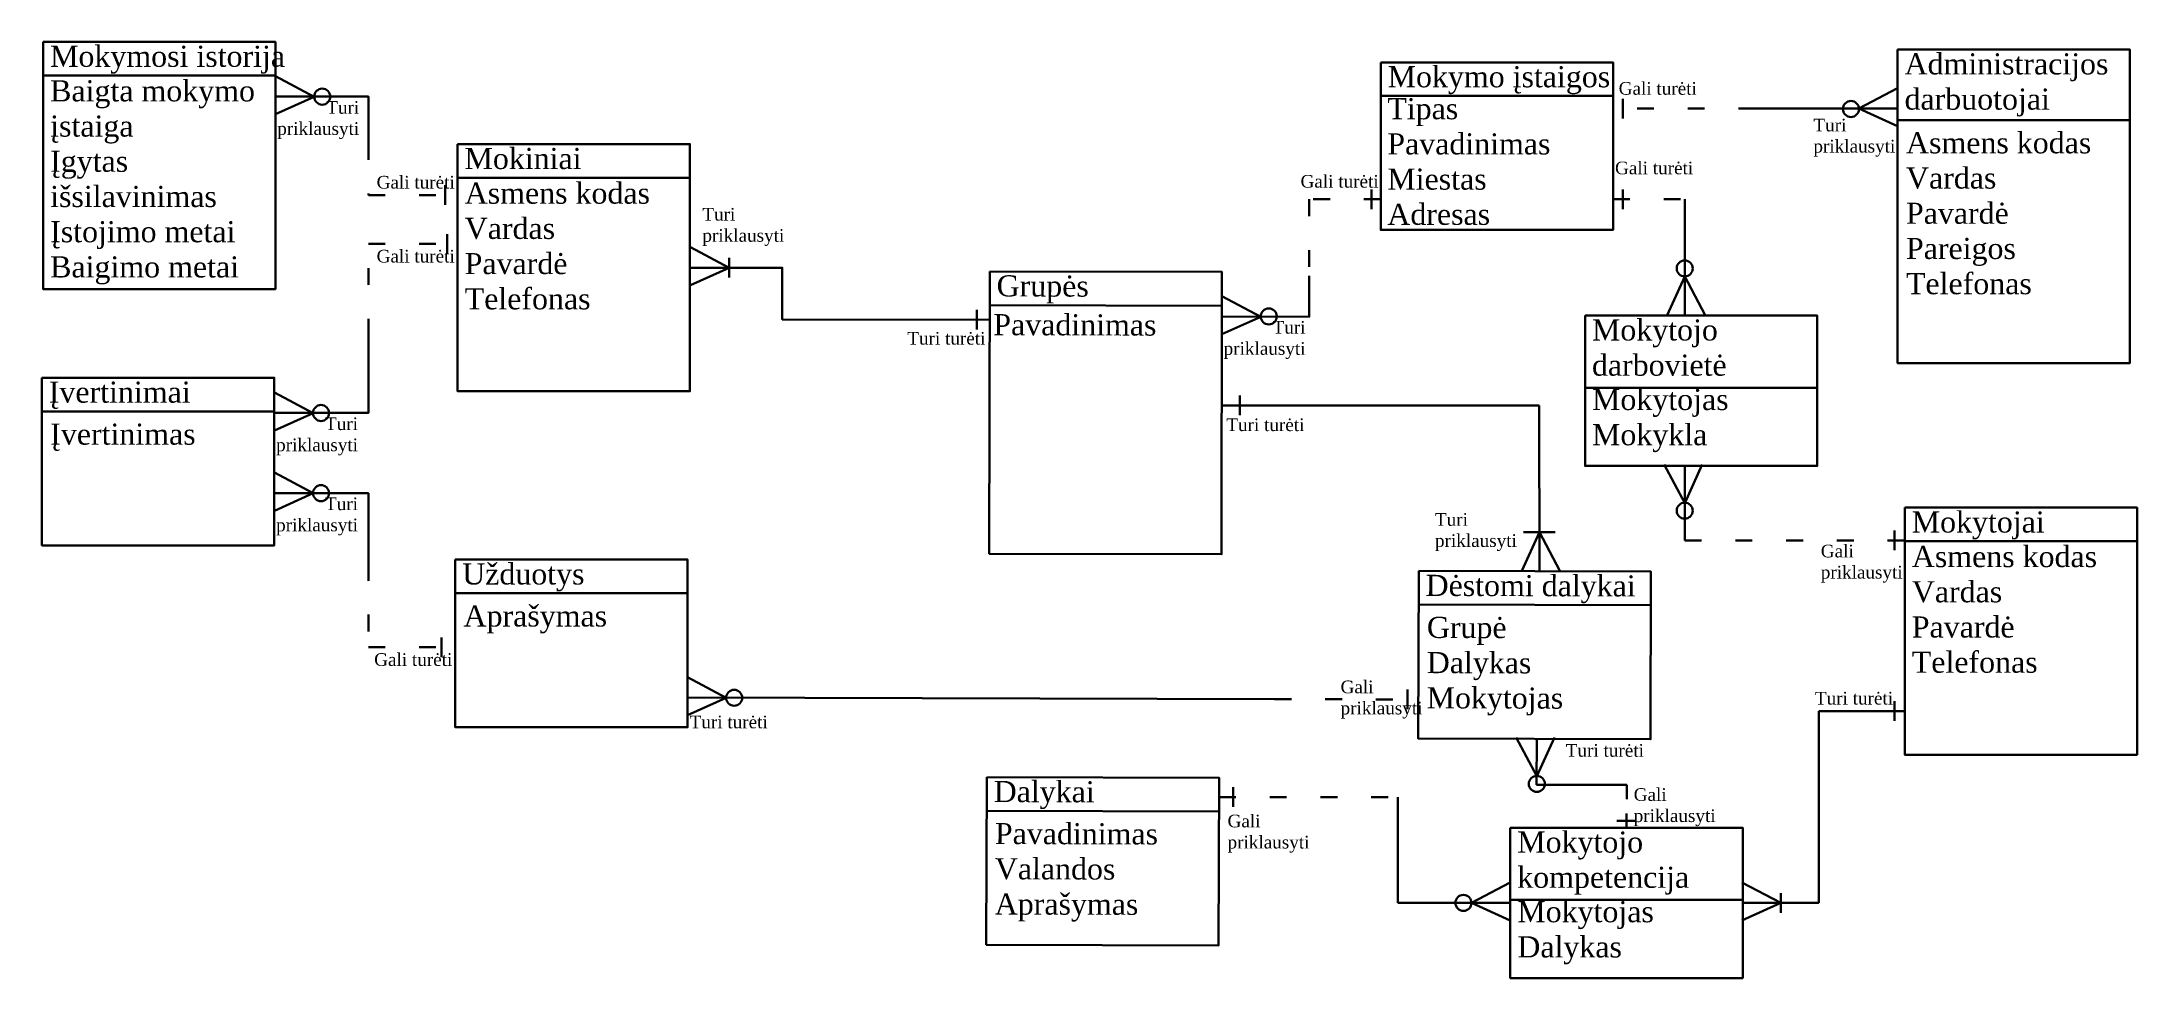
# Model space of a CAD drawing. Header units: inches. Extents: x -80.6 to 7.2, y -62.6 to -7.5.
# Drawn here: x -17.55 to 7.23, y -21.11 to -10.03 of the extents above; entities that cross this region are included whole.
import ezdxf

# ---------------------------------------------------------------- set-up
doc = ezdxf.new("R2010")
doc.units = ezdxf.units.IN
doc.header["$MEASUREMENT"] = 0
doc.linetypes.add('N4024N4', pattern=[0.6, 0.2, -0.4])
doc.layers.add('kabeliai', color=250, linetype='Continuous', lineweight=30)
doc.styles.add('TNR', font='times.ttf', dxfattribs={"height": 0.25})

msp = doc.modelspace()

# ---------------------------------------------------------------- texts
at = {"layer": 'kabeliai', "color": 5, "style": 'TNR'}
for s, width, insert, char_height, attachment_point in [('Mokymosi istorija', 2.95416, (-17.457, -10.073), 0.25, 1), ('Administracijos darbuotojai', 2.95416, (4.482, -10.163), 0.25, 1), ('Mokymo įstaigos', 2.95416, (-1.633, -10.315), 0.25, 1), ('{\\C7;Baigta mokymo įstaiga\\PĮgytas išsilavinimas\\PĮstojimo metai\\PBaigimo metai}', 2.49375, (-17.456, -10.482), 0.25, 1), ('{\\C7;Gali turėti}', 2.49375, (1.1, -10.503), 0.15, 1), ('{\\C7;Turi priklausyti}', 1.10526, (-13.8, -10.728), 0.15, 3), ('{\\C7;Tipas\\PPavadinimas\\PMiestas\\PAdresas}', 2.49375, (-1.637, -10.693), 0.25, 1), ('{\\C7;Turi priklausyti}', 0.8053, (3.404, -10.937), 0.15, 1), ('{\\C7;Asmens kodas\\PVardas\\PPavardė\\PPareigos\\PTelefonas}', 2.49375, (4.499, -11.097), 0.25, 1), ('Mokiniai', 2.95416, (-12.554, -11.283), 0.25, 1), ('{\\C7;Gali turėti}', 2.49375, (-13.594, -11.614), 0.15, 1), ('{\\C7;Gali turėti}', 2.49375, (-1.739, -11.603), 0.15, 3), ('{\\C7;Gali turėti}', 2.49375, (1.057, -11.445), 0.15, 1), ('{\\C7;Asmens kodas\\PVardas\\PPavardė\\PTelefonas}', 2.49375, (-12.552, -11.693), 0.25, 1), ('{\\C7;Turi priklausyti}', 1.10526, (-9.74, -11.993), 0.15, 1), ('{\\C7;Gali turėti}', 2.49375, (-13.594, -12.489), 0.15, 1), ('{\\C7;Turi priklausyti}', 1.10526, (-2.604, -13.331), 0.15, 3), ('Mokytojo darbovietė', 2.95416, (0.784, -13.312), 0.25, 1), ('{\\C7;Turi turėti}', 2.49375, (-7.316, -13.461), 0.15, 1), ('Įvertinimai', 2.95416, (-17.472, -14.048), 0.25, 1), ('{\\C7;Mokytojas\\PMokykla}', 2.49375, (0.785, -14.135), 0.25, 1), ('{\\C7;Įvertinimas}', 2.49375, (-17.455, -14.545), 0.25, 1), ('{\\C7;Turi priklausyti}', 1.10526, (-13.814, -14.472), 0.15, 3), ('{\\C7;Turi turėti}', 2.49375, (-3.542, -14.484), 0.15, 1), ('{\\C7;Turi priklausyti}', 1.10526, (-13.814, -15.42), 0.15, 3), ('{\\C7;Turi priklausyti}', 0.94314, (-1.073, -15.605), 0.15, 1), ('Mokytojai', 2.95416, (4.567, -15.585), 0.25, 1), ('{\\C7;Gali priklausyti}', 1.10526, (3.491, -15.979), 0.15, 1), ('{\\C7;Asmens kodas\\PVardas\\PPavardė\\PTelefonas}', 2.49375, (4.568, -15.994), 0.25, 1), ('Užduotys', 2.95416, (-12.582, -16.2), 0.25, 1), ('{\\C7;Aprašymas}', 2.49375, (-12.566, -16.697), 0.25, 1), ('{\\C7;Gali turėti}', 2.49375, (-13.623, -17.263), 0.15, 1), ('{\\C7;Gali priklausyti}', 1.10526, (-2.19, -17.587), 0.15, 1), ('{\\C7;Turi turėti}', 2.49375, (3.422, -17.721), 0.15, 1), ('{\\C7;Turi turėti}', 2.49375, (-9.891, -18.002), 0.15, 1), ('{\\C7;Turi turėti}', 1.06784, (0.474, -18.338), 0.15, 1), ('{\\C7;Gali priklausyti}', 0.94314, (1.278, -18.861), 0.15, 1), ('{\\C7;Gali priklausyti}', 1.10526, (-3.527, -19.174), 0.15, 1), ('Mokytojo kompetencija', 2.95416, (-0.1, -19.373), 0.25, 1), ('{\\C7;Mokytojas\\PDalykas}', 2.49375, (-0.099, -20.197), 0.25, 1)]:
    msp.add_mtext_dynamic_manual_height_columns(s, width=width, gutter_width=1.25, heights=[0], dxfattribs=dict(at, insert=insert, char_height=char_height, attachment_point=attachment_point))
at = {"layer": 'kabeliai', "color": 5, "char_height": 0.25, "attachment_point": 1, "rotation": 359.8556, "style": 'TNR'}
for s, width, insert in [('Grupės', 2.95416, (-6.259, -12.79)), ('{\\C7;Pavadinimas}', 2.49375, (-6.298, -13.249)), ('Dėstomi dalykai', 2.95416, (-1.184, -16.335)), ('{\\C7;Grupė\\PDalykas\\PMokytojas}', 2.49375, (-1.169, -16.832)), ('Dalykai', 2.95416, (-6.294, -18.775)), ('{\\C7;Pavadinimas\\PValandos\\PAprašymas}', 2.49375, (-6.279, -19.272))]:
    msp.add_mtext_dynamic_manual_height_columns(s, width=width, gutter_width=1.25, heights=[0], dxfattribs=dict(at, insert=insert))

# ---------------------------------------------------------------- linework, layer by layer
at = {"layer": 'kabeliai', "color": 5}
for p, q in [((-17.539, -10.426), (-14.791, -10.426)), ((-1.715, -10.668), (1.033, -10.668)), ((4.4, -10.953), (7.149, -10.953)), ((-12.636, -11.636), (-9.887, -11.636)), ((-6.342, -13.143), (-3.594, -13.15)), ((0.702, -14.121), (3.45, -14.121)), ((-17.554, -14.401), (-14.805, -14.401)), ((4.485, -15.938), (7.233, -15.938)), ((-12.664, -16.554), (-9.916, -16.554)), ((-1.267, -16.688), (1.481, -16.695)), ((-6.377, -19.128), (-3.629, -19.135)), ((-0.182, -20.182), (2.567, -20.182))]:
    msp.add_line(p, q, dxfattribs=at)
at = {"layer": 'kabeliai', "color": 7}
for p, q in [((1.15, -10.702), (1.15, -10.933)), ((-12.785, -11.725), (-12.785, -11.957)), ((-1.826, -11.775), (-1.826, -12.007)), ((1.15, -11.775), (1.15, -12.007)), ((1.881, -11.891), (1.881, -13.267)), ((-12.76, -12.303), (-12.76, -12.534)), ((-9.425, -12.585), (-9.425, -12.816)), ((-6.495, -13.2), (-6.495, -13.431)), ((-3.596, -14.33), (0.161, -14.33)), ((-3.381, -14.214), (-3.381, -14.445)), ((0.161, -14.33), (0.162, -16.293)), ((1.881, -15.928), (1.881, -15.047)), ((4.362, -15.812), (4.362, -16.044)), ((-12.827, -17.077), (-12.827, -17.308)), ((-1.397, -17.694), (-1.397, -17.926)), ((4.362, -17.832), (4.362, -18.063)), ((4.485, -17.948), (3.467, -17.948)), ((3.467, -20.218), (3.467, -17.948)), ((0.129, -18.821), (0.13, -18.277)), ((1.198, -18.821), (0.129, -18.821)), ((-3.459, -18.849), (-3.459, -19.081)), ((-1.514, -20.218), (-1.514, -18.965)), ((1.309, -19.245), (1.078, -19.245)), ((-0.182, -20.218), (-1.514, -20.218)), ((2.567, -20.218), (3.467, -20.218)), ((3.017, -20.103), (3.017, -20.334))]:
    msp.add_line(p, q, dxfattribs=at)
at = {"layer": 'kabeliai', "color": 7, "linetype": 'N4024N4'}
for p, q in [((1.196, -18.989), (1.198, -18.821)), ((-3.628, -18.965), (-1.514, -18.965)), ((1.192, -19.329), (1.194, -19.161))]:
    msp.add_line(p, q, dxfattribs=at)
at = {"layer": 'kabeliai', "color": 5}
for points in [[(-17.539, -10.028), (-14.791, -10.028), (-14.791, -12.953), (-17.539, -12.953)], [(4.4, -10.118), (7.149, -10.118), (7.149, -13.83), (4.4, -13.83)], [(-1.715, -10.27), (1.033, -10.27), (1.033, -12.254), (-1.715, -12.254)], [(-12.636, -11.238), (-9.887, -11.238), (-9.887, -14.163), (-12.636, -14.163)], [(-6.341, -12.744), (-3.593, -12.751), (-3.598, -16.092), (-6.346, -16.085)], [(0.702, -13.267), (3.45, -13.267), (3.45, -15.047), (0.702, -15.047)], [(-17.554, -14.003), (-14.805, -14.003), (-14.805, -15.987), (-17.554, -15.987)], [(4.485, -15.54), (7.233, -15.54), (7.233, -18.465), (4.485, -18.465)], [(-12.664, -16.155), (-9.916, -16.155), (-9.916, -18.14), (-12.664, -18.14)], [(-1.266, -16.289), (1.482, -16.296), (1.477, -18.281), (-1.271, -18.274)], [(-6.376, -18.73), (-3.628, -18.737), (-3.633, -20.721), (-6.381, -20.714)], [(-0.182, -19.329), (2.567, -19.329), (2.567, -21.108), (-0.182, -21.108)]]:
    msp.add_lwpolyline(points, close=True, dxfattribs=at)
at = {"layer": 'kabeliai', "color": 7}
for points in [[(-14.789, -10.434), (-14.331, -10.677), (-14.789, -10.885)], [(4.4, -10.575), (3.942, -10.817), (4.4, -11.025)], [(-13.692, -11.222), (-13.692, -11.222), (-13.691, -10.676), (-14.791, -10.676)], [(2.717, -10.817), (4.4, -10.817)], [(-9.882, -12.458), (-9.424, -12.701), (-9.882, -12.909)], [(-9.887, -12.7), (-8.795, -12.7), (-8.795, -13.312), (-6.342, -13.316)], [(-2.563, -12.795), (-2.561, -13.281), (-3.595, -13.279)], [(2.124, -13.261), (1.881, -12.803), (1.673, -13.261)], [(-3.593, -13.037), (-3.135, -13.28), (-3.593, -13.488)], [(-13.692, -13.505), (-13.692, -13.505), (-13.692, -14.42), (-14.805, -14.42)], [(-14.803, -14.178), (-14.346, -14.421), (-14.803, -14.629)], [(1.638, -15.03), (1.881, -15.487), (2.089, -15.03)], [(-14.803, -15.126), (-14.346, -15.369), (-14.803, -15.577)], [(-13.692, -16.205), (-13.692, -16.205), (-13.692, -15.369), (-14.805, -15.369)], [(0.405, -16.287), (0.162, -15.829), (-0.046, -16.287)], [(-0.024, -15.83), (0.348, -15.83)], [(-9.917, -17.547), (-9.46, -17.79), (-9.917, -17.998)], [(-9.918, -17.789), (-2.971, -17.806)], [(-0.112, -18.26), (0.13, -18.718), (0.339, -18.26)], [(-0.185, -19.976), (-0.642, -20.218), (-0.185, -20.427)], [(2.559, -19.976), (3.017, -20.218), (2.559, -20.427)]]:
    msp.add_lwpolyline(points, dxfattribs=at)
at = {"layer": 'kabeliai', "color": 7, "linetype": 'N4024N4'}
for points in [[(2.717, -10.817), (1.033, -10.817)], [(-13.692, -11.222), (-13.692, -11.841), (-12.636, -11.841)], [(-1.715, -11.891), (-2.563, -11.891), (-2.563, -12.795)], [(1.033, -11.891), (1.881, -11.891), (1.881, -11.891)], [(-13.692, -13.505), (-13.692, -12.418), (-12.636, -12.418)], [(1.881, -15.928), (1.881, -15.928), (4.485, -15.928)], [(-13.692, -16.205), (-13.692, -17.192), (-12.664, -17.192)], [(-2.971, -17.806), (-1.199, -17.811)]]:
    msp.add_lwpolyline(points, dxfattribs=at)
at = {"layer": 'kabeliai', "color": 7}
for centre in [(-14.237, -10.676), (3.848, -10.822), (1.881, -12.709), (-3.04, -13.277), (-14.252, -14.42), (-14.252, -15.369), (1.881, -15.576), (-9.364, -17.791), (0.132, -18.81), (-0.737, -20.218)]:
    msp.add_circle(centre, 0.0948, dxfattribs=at)

msp.set_redraw_order([(e.dxf.handle, doc.entitydb.next_handle()) for e in msp.query("TEXT MTEXT ATTDEF DIMENSION ARC_DIMENSION")])  # texts and dimensions are drawn at this point

doc.saveas('drawing.dxf')
